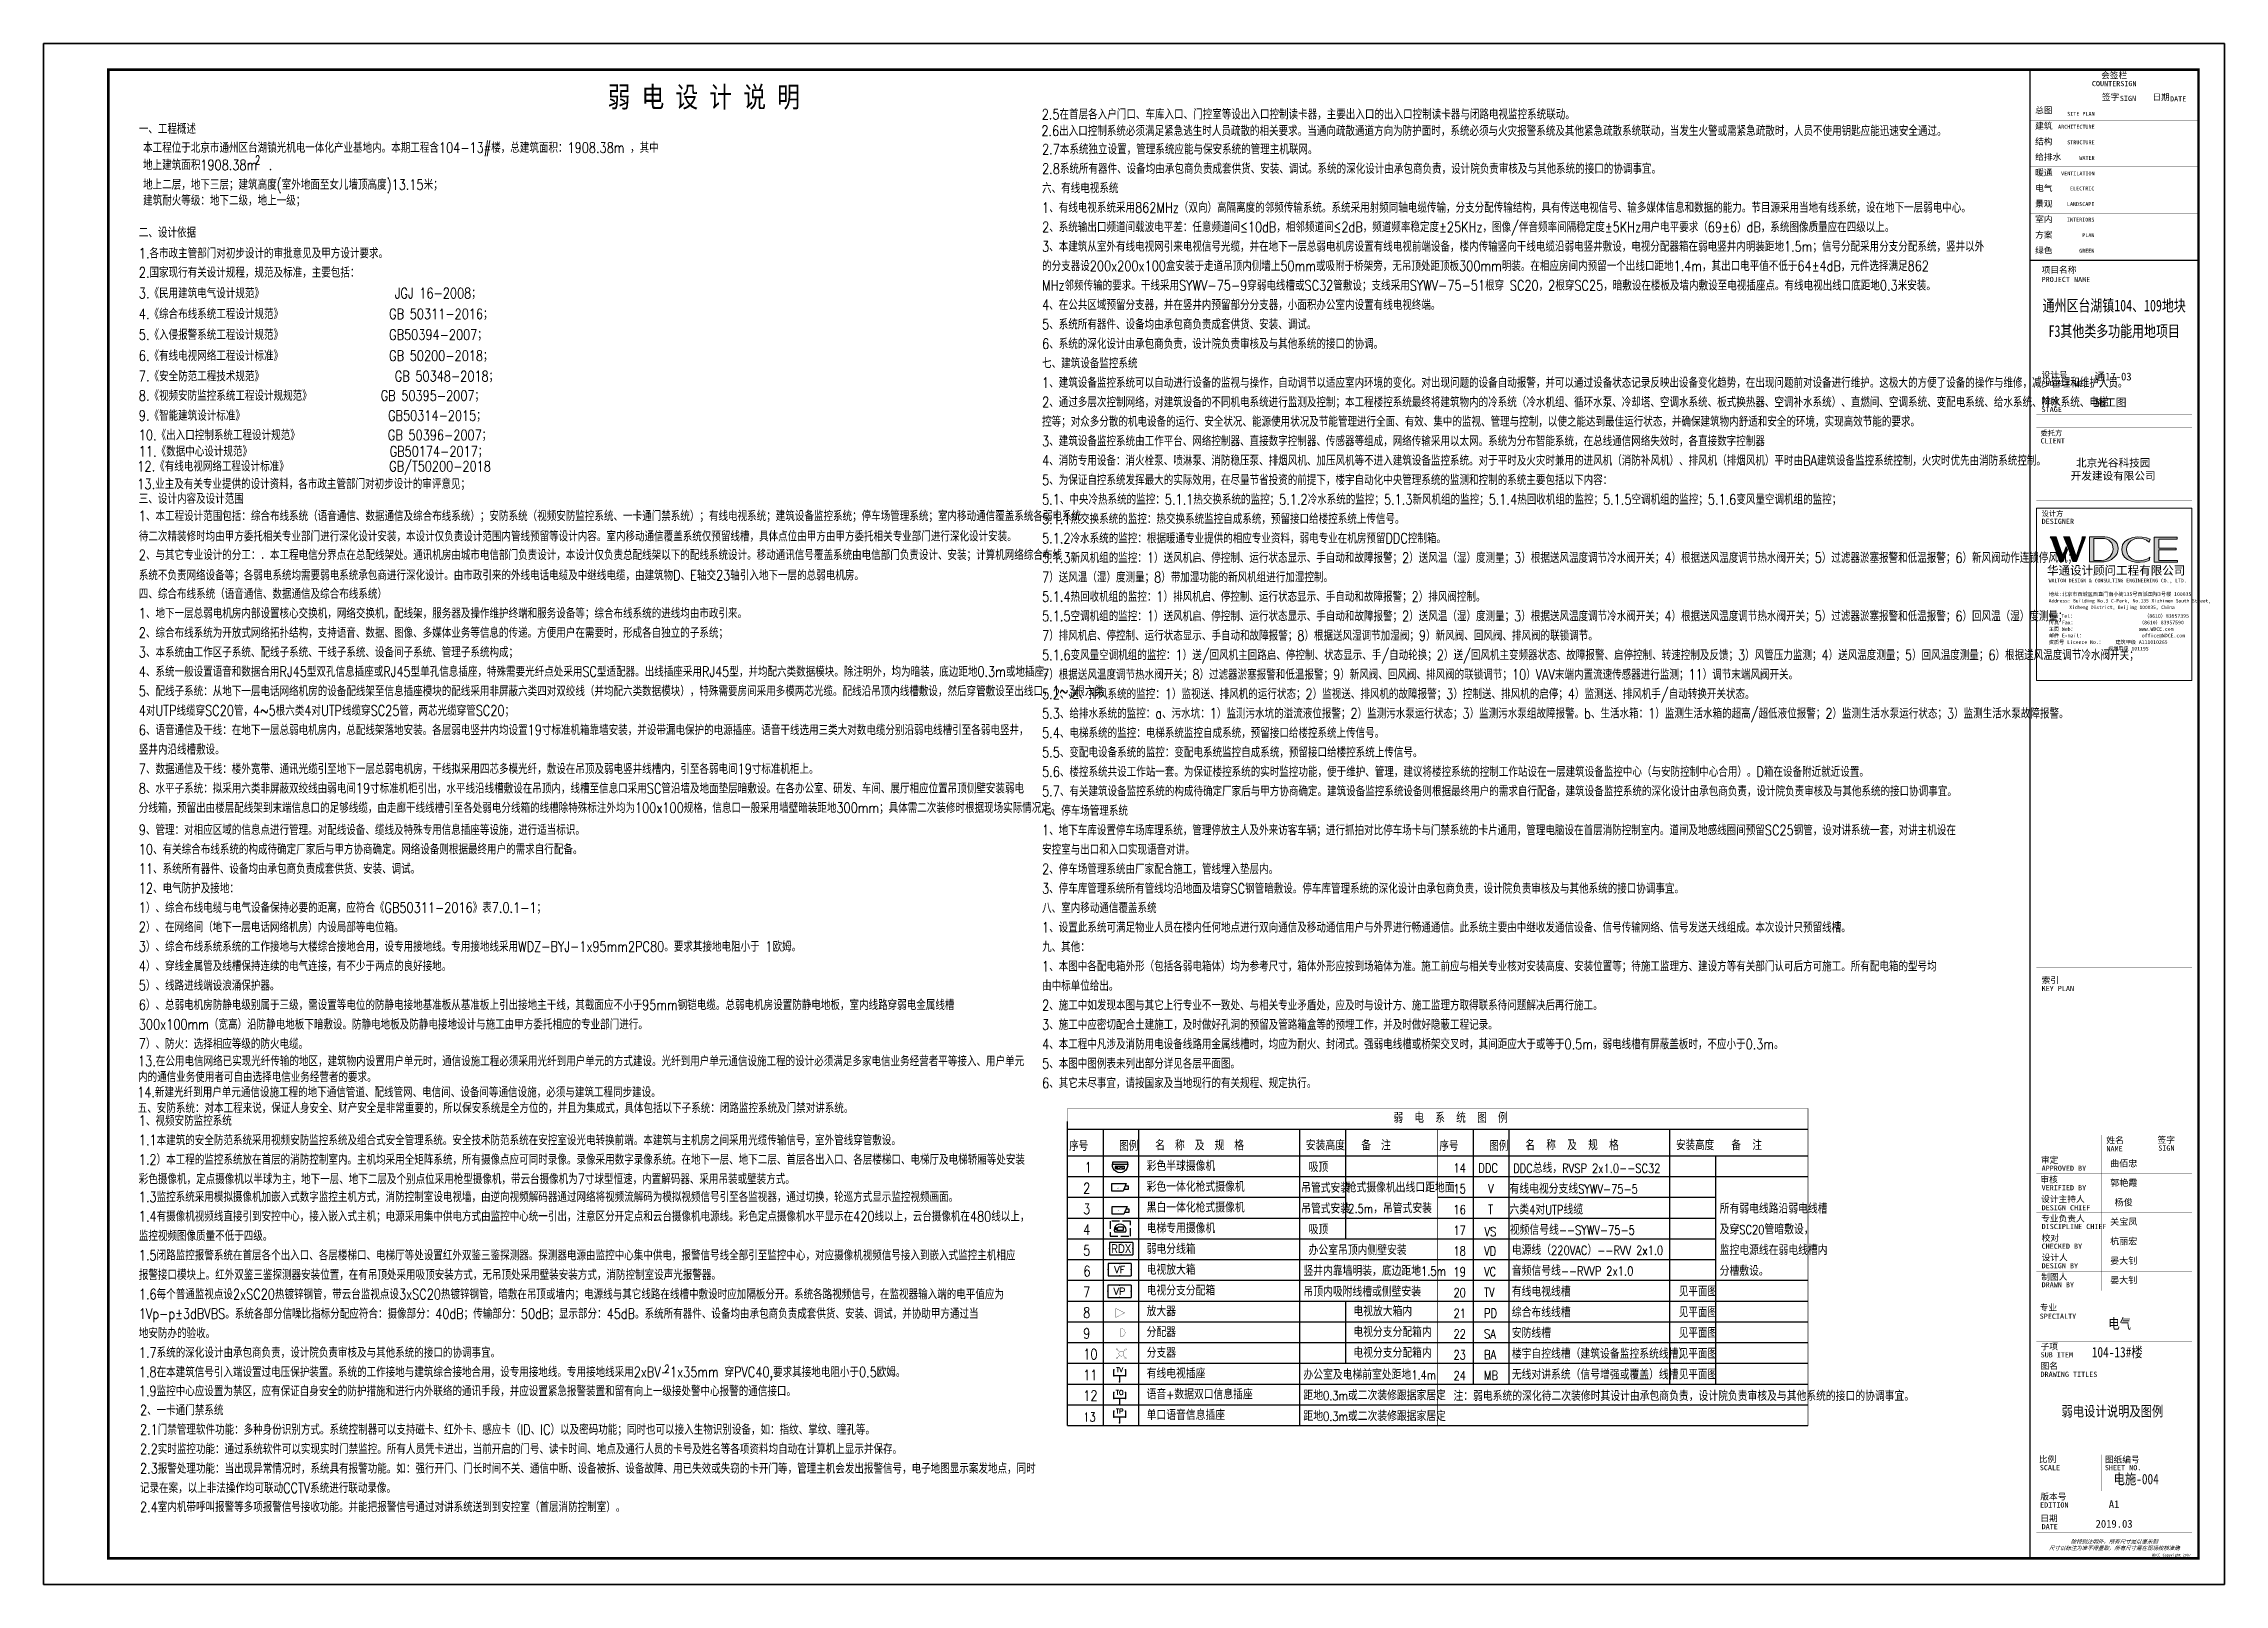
# Model space of a CAD drawing. Extents: x -54686 to 596156, y -555137 to 71395.
# Drawn here: x 359897 to 443997, y -45918 to 13482 of the extents above; entities that cross this region are included whole.
import ezdxf
from ezdxf.enums import TextEntityAlignment as Align

# ---------------------------------------------------------------- set-up
doc = ezdxf.new("R2010")
doc.units = 0
doc.header["$LTSCALE"] = 1000
doc.linetypes.add('DASH', pattern=[0.35, 0.25, -0.1])
doc.layers.get('0').update_dxf_attribs({"linetype": 'CONTINUOUS'})
doc.layers.get('Defpoints').update_dxf_attribs({"linetype": 'CONTINUOUS'})
for name, color, linetype in [('A', 3, 'CONTINUOUS'), ('DIM-系统', 3, 'CONTINUOUS'), ('DX-标注', 252, 'CONTINUOUS'), ('EQUIP-电视', 3, 'CONTINUOUS'), ('EQUIP-通讯', 3, 'CONTINUOUS'), ('jkgb', 252, 'CONTINUOUS'), ('lpsz', 7, 'CONTINUOUS'), ('SHEET_TEXT', 7, 'CONTINUOUS'), ('socket', 7, 'CONTINUOUS'), ('TEL_TEXT', 3, 'CONTINUOUS'), ('TEL_TITLE', 6, 'CONTINUOUS'), ('电气文字', 7, 'CONTINUOUS'), ('监控', 252, 'CONTINUOUS')]:
    doc.layers.add(name, color=color, linetype=linetype)
doc.styles.add('_HZTXT', font='ROS', dxfattribs={"width": 0.8, "bigfont": 'JD'})
doc.styles.add('_TCH_LABEL', font='COMPLEX', dxfattribs={"bigfont": 'GBCBIG'})
doc.styles.add('_TEL_DIM', font='SIMPLEX', dxfattribs={"width": 0.8, "height": 3.5, "bigfont": 'HZTXT'})
doc.styles.add('AAA', font='simhei.ttf', dxfattribs={"width": 0.8})
doc.styles.get("Standard").update_dxf_attribs({"font": 'GBENOR', "bigfont": 'GBCBIG'})
doc.styles.add('华文细黑', font='STXIHEI.TTF', dxfattribs={"height": 10})
doc.styles.add('图签信息$0$hwxh', font='STXIHEI.TTF')
doc.styles.add('图签信息$0$华文细黑', font='STXIHEI.TTF', dxfattribs={"height": 10})
doc.styles.add('宋体', font='', dxfattribs={"width": 0.7})
doc.styles.get('宋体').set_extended_font_data('SimSun')

msp = doc.modelspace()

# ---------------------------------------------------------------- texts
at = {"layer": 'DIM-系统', "color": 7, "style": '宋体', "width": 0.8}
msp.add_text('弱 电 设 计 说 明', height=800, dxfattribs=at).set_placement((381648, 11028))
at = {"layer": 'DIM-系统', "style": '_TEL_DIM', "width": 0.8}
for s, p in [('本工程位于北京市通州区台湖镇光机电一体化产业基地内。本期工程含104-13#楼，总建筑面积：1908.38m ，其中', (363733, 9272)), ('地上建筑面积1908.38m  .', (363733, 8606)), ('地上二层，地下三层；建筑高度(室外地面至女儿墙顶高度)13.15米； ', (363733, 7850)), ('建筑耐火等级：地下二级，地上一级； ', (363733, 7239))]:
    msp.add_text(s, height=400, dxfattribs=at).set_placement(p)
at = {"layer": 'SHEET_TEXT', "style": '华文细黑'}
for tag, p in [('郭艳霞', (440115, -30313)), ('曲佰忠', (440115, -29563)), ('杨俊', (440115, -31063)), ('关宝凤', (440115, -31813)), ('杭丽宏', (440115, -32563)), ('晏大钊', (440115, -33313)), ('晏大钊', (440115, -34063))]:
    msp.add_attdef(tag, text='', height=250, dxfattribs=at).set_placement(p, align=Align.TOP_CENTER)
at = {"layer": 'socket', "style": '_TEL_DIM', "width": 0.8}
for s, height, p in [('2.5在首层各入户门口、车库入口、门控室等设出入口控制读卡器，主要出入口的出入口控制读卡器与闭路电视监控系统联动。', 400, (398389, 10558, -68)), ('一、工程概述', 400, (363568, 10001, -68)), ('2.6出入口控制系统必须满足紧急逃生时人员疏散的相关要求。当通向疏散通道方向为防护面时，系统必须与火灾报警系统及其他紧急疏散系统联动，当发生火警或需紧急疏散时，人员不使用钥匙应能迅速安全通过。', 400, (398374, 9921, -68)), ('2.7本系统独立设置，管理系统应能与保安系统的管理主机联网。', 400, (398402, 9212, -68)), ('2.8系统所有器件、设备均由承包商负责成套供货、安装、调试。系统的深化设计由承包商负责，设计院负责审核及与其他系统的接口的协调事宜。', 400, (398402, 8462, -68)), ('六、有线电视系统', 400, (398402, 7712, -68)), ('1、有线电视系统采用862MHz（双向）高隔离度的邻频传输系统。系统采用射频同轴电缆传输，分支分配传输结构，具有传送电视信号、输多媒体信息和数据的能力。节目源采用当地有线系统，设在地下一层弱电中心。', 400, (398402, 6962, -68)), ('二、设计依据', 400, (363568, 6001, -68)), ('2、系统输出口频道间载波电平差：任意频道间≤10dB，相邻频道间≤2dB，频道频率稳定度±25KHz，图像/伴音频率间隔稳定度±5KHz用户电平要求（69%%P6）dB，系统图像质量应在四级以上。', 400, (398402, 6212, -68)), ('3、本建筑从室外有线电视网引来电视信号光缆，并在地下一层总弱电机房设置有线电视前端设备，楼内传输竖向干线电缆沿弱电竖井敷设，电视分配器箱在弱电竖井内明装距地1.5m；信号分配采用分支分配系统，竖井以外', 400, (398402, 5462, -68)), ('1.各市政主管部门对初步设计的审批意见及甲方设计要求。', 400, (363568, 5201, -68)), ('的分支器设200x200x100盒安装于走道吊顶内侧墙上50mm或吸附于桥架旁，无吊顶处距顶板300mm明装。在相应房间内预留一个出线口距地1.4m，其出口电平值不低于64±4dB，元件选择满足862', 400, (398402, 4712, -68)), ('2.国家现行有关设计规程，规范及标准，主要包括：', 400, (363568, 4461, -68)), ('MHz邻频传输的要求。干线采用SYWV-75-9穿弱电线槽或SC32管敷设；支线采用SYWV-75-51根穿 SC20，2根穿SC25，暗敷设在楼板及墙内敷设至电视插座点。有线电视出线口底距地0.3米安装。', 400, (398402, 3962, -68)), ('3.《民用建筑电气设计规范》                     JGJ 16-2008；', 400, (363568, 3662, -68)), ('4、在公共区域预留分支器，并在竖井内预留部分分支器，小面积办公室内设置有线电视终端。', 400, (398402, 3212, -68)), ('4.《综合布线系统工程设计规范》                 GB 50311-2016；', 400, (363568, 2862, -68)), ('5、系统所有器件、设备均由承包商负责成套供货、安装、调试。', 400, (398402, 2462, -68)), ('5.《入侵报警系统工程设计规范》                 GB50394-2007；', 400, (363568, 2062, -68)), ('6.《有线电视网络工程设计标准》                 GB 50200-2018；', 400, (363568, 1252, -68)), ('6、系统的深化设计由承包商负责，设计院负责审核及与其他系统的接口的协调。', 400, (398402, 1712, -68)), ('7.《安全防范工程技术规范》                     GB 50348-2018；', 400, (363568, 462, -68)), ('七、建筑设备监控系统', 400, (398402, 962, -68)), ('8.《视频安防监控系统工程设计规规范》           GB 50395-2007；', 400, (363568, -288, -68)), ('1、建筑设备监控系统可以自动进行设备的监视与操作，自动调节以适应室内环境的变化。对出现问题的设备自动报警，并可以通过设备状态记录反映出设备变化趋势，在出现问题前对设备进行维护。这极大的方便了设备的操作与维修，减少管理和维护人员。', 400, (398402, 212, -68)), ('9.《智能建筑设计标准》                       GB50314-2015；', 400, (363568, -1057, -68)), ('2、通过多层次控制网络，对建筑设备的不同机电系统进行监测及控制；本工程楼控系统最终将建筑物内的冷系统（冷水机组、循环水泵、冷却塔、空调水系统、板式换热器、空调补水系统）、直燃间、空调系统、变配电系统、给水系统、排水系统、电梯', 400, (398402, -538, -68)), ('10.《出入口控制系统工程设计规范》              GB 50396-2007；', 400, (363568, -1807, -68)), ('控等；对众多分散的机电设备的运行、安全状况、能源使用状况及节能管理进行全面、有效、集中的监视、管理与控制，以使之能达到最佳运行状态，并确保建筑物内舒适和安全的环境，实现高效节能的要求。', 400, (398402, -1288, -68)), ('3、建筑设备监控系统由工作平台、网络控制器、直接数字控制器、传感器等组成，网络传输采用以太网。系统为分布智能系统，在总线通信网络失效时，各直接数字控制器', 400, (398402, -2038, -68)), ('11.《数据中心设计规范》                      GB50174-2017；', 400, (363568, -2437, -68)), ('4、消防专用设备：消火栓泵、喷淋泵、消防稳压泵、排烟风机、加压风机等不进入建筑设备监控系统。对于平时及火灾时兼用的进风机（消防补风机）、排风机（排烟风机）平时由BA建筑设备监控系统控制，火灾时优先由消防系统控制。', 400, (398402, -2788, -68)), ('12.《有线电视网络工程设计标准》                GB/T50200-2018 ', 400, (363512, -3013, -68)), ('13.业主及有关专业提供的设计资料，各市政主管部门对初步设计的审评意见；', 400, (363512, -3693, -68)), ('5、为保证自控系统发挥最大的实际效用，在尽量节省投资的前提下，楼宇自动化中央管理系统的监测和控制的系统主要包括以下内容：', 400, (398402, -3538, -68)), ('三、设计内容及设计范围', 400, (363568, -4261, -68)), ('5.1、中央冷热系统的监控：5.1.1热交换系统的监控；5.1.2冷水系统的监控；5.1.3新风机组的监控；5.1.4热回收机组的监控；5.1.5空调机组的监控；5.1.6变风量空调机组的监控；', 400, (398402, -4288, -68)), ('1、本工程设计范围包括：综合布线系统（语音通信、数据通信及综合布线系统）；安防系统（视频安防监控系统、一卡通门禁系统）；有线电视系统；建筑设备监控系统；停车场管理系统；室内移动通信覆盖系统各弱电系统', 400, (363568, -4928, -68)), ('5.1.1热交换系统的监控：热交换系统监控自成系统，预留接口给楼控系统上传信号。 ', 400, (398402, -5038, -68)), ('待二次精装修时均由甲方委托相关专业部门进行深化设计安装，本设计仅负责设计范围内管线预留等设计内容。室内移动通信覆盖系统仅预留线槽，具体点位由甲方由甲方委托相关专业部门进行深化设计安装。', 400, (363568, -5711, -68)), ('5.1.2冷水系统的监控：根据暖通专业提供的相应专业资料，弱电专业在机房预留DDC控制箱。 ', 400, (398402, -5788, -68)), ('2、与其它专业设计的分工：．本工程电信分界点在总配线架处。通讯机房由城市电信部门负责设计，本设计仅负责总配线架以下的配线系统设计。移动通讯信号覆盖系统由电信部门负责设计、安装；计算机网络综合布线', 400, (363568, -6428, -68)), ('5.1.3新风机组的监控：1）送风机启、停控制、运行状态显示、手自动和故障报警；2）送风温（湿）度测量；3）根据送风温度调节冷水阀开关；4）根据送风温度调节热水阀开关；5）过滤器淤塞报警和低温报警；6）新风阀动作连锁停风机；', 400, (398402, -6538, -68)), ('系统不负责网络设备等；各弱电系统均需要弱电系统承包商进行深化设计。由市政引来的外线电话电缆及中继线电缆，由建筑物D、E轴交23轴引入地下一层的总弱电机房。', 400, (363568, -7211, -68)), ('四、综合布线系统（语音通信、数据通信及综合布线系统）', 400, (363568, -7928, -68)), ('7）送风温（湿）度测量；8）带加湿功能的新风机组进行加湿控制。 ', 400, (398402, -7288, -68)), ('1、地下一层总弱电机房内部设置核心交换机，网络交换机，配线架，服务器及操作维护终端和服务设备等；综合布线系统的进线均由市政引来。', 400, (363568, -8678, -68)), ('5.1.4热回收机组的监控：1）排风机启、停控制、运行状态显示、手自动和故障报警；2）排风阀控制。 ', 400, (398402, -8038, -68)), ('5.1.5空调机组的监控：1）送风机启、停控制、运行状态显示、手自动和故障报警；2）送风温（湿）度测量；3）根据送风温度调节冷水阀开关；4）根据送风温度调节热水阀开关；5）过滤器淤塞报警和低温报警；6）回风温（湿）度测量； ', 400, (398402, -8788, -68)), ('2、综合布线系统为开放式网络拓扑结构，支持语音、数据、图像、多媒体业务等信息的传递。方便用户在需要时，形成各自独立的子系统；', 400, (363568, -9428, -68)), ('7）排风机启、停控制、运行状态显示、手自动和故障报警；8）根据送风湿调节加湿阀；9）新风阀、回风阀、排风阀的联锁调节。 ', 400, (398402, -9538, -68)), ('3、本系统由工作区子系统、配线子系统、干线子系统、设备间子系统、管理子系统构成；', 400, (363568, -10178, -68)), ('5.1.6变风量空调机组的监控：1）送/回风机主回路启、停控制、状态显示、手/自动轮换；2）送/回风机主变频器状态、故障报警、启停控制、转速控制及反馈；3）风管压力监测；4）送风温度测量；5）回风温度测量；6）根据送风温度调节冷水阀开关；', 400, (398402, -10288, -68)), ('4、系统一般设置语音和数据合用RJ45型双孔信息插座或RJ45型单孔信息插座，特殊需要光纤点处采用SC型适配器。出线插座采用RJ45型，并均配六类数据模块。除注明外，均为暗装，底边距地0.3m或地插座。', 400, (363568, -10928, -68)), ('7）根据送风温度调节热水阀开关；8）过滤器淤塞报警和低温报警；9）新风阀、回风阀、排风阀的联锁调节；10）VAV末端内置流速传感器进行监测；11）调节末端风阀开关。 ', 400, (398402, -11038, -68)), ('5、配线子系统：从地下一层电话网络机房的设备配线架至信息插座模块的配线采用非屏蔽六类四对双绞线（并均配六类数据模块），特殊需要房间采用多模两芯光缆。配线沿吊顶内线槽敷设，然后穿管敷设至出线口，1~3根六类', 400, (363568, -11678, -68)), ('5.2、送、排风系统的监控：1）监视送、排风机的运行状态；2）监视送、排风机的故障报警；3）控制送、排风机的启停；4）监测送、排风机手/自动转换开关状态。 ', 400, (398402, -11788, -68)), ('4对UTP线缆穿SC20管，4~5根六类4对UTP线缆穿SC25管，两芯光缆穿管SC20；', 400, (363568, -12428, -68)), ('5.3、给排水系统的监控：a、污水坑：1）监测污水坑的溢流液位报警；2）监测污水泵运行状态；3）监测污水泵组故障报警。b、生活水箱：1）监测生活水箱的超高/超低液位报警；2）监测生活水泵运行状态；3）监测生活水泵故障报警。 ', 400, (398402, -12538, -68)), ('6、语音通信及干线：在地下一层总弱电机房内，总配线架落地安装。各层弱电竖井内均设置19寸标准机箱靠墙安装，并设带漏电保护的电源插座。语音干线选用三类大对数电缆分别沿弱电线槽引至各弱电竖井，', 400, (363568, -13178, -68)), ('5.4、电梯系统的监控：电梯系统监控自成系统，预留接口给楼控系统上传信号。 ', 400, (398402, -13288, -68)), ('竖井内沿线槽敷设。', 400, (363568, -13928, -68)), ('7、数据通信及干线：楼外宽带、通讯光缆引至地下一层总弱电机房，干线拟采用四芯多模光纤，敷设在吊顶及弱电竖井线槽内，引至各弱电间19寸标准机柜上。', 400, (363568, -14678, -68)), ('5.5、变配电设备系统的监控：变配电系统监控自成系统，预留接口给楼控系统上传信号。 ', 400, (398402, -14038, -68)), ('8、水平子系统：拟采用六类非屏蔽双绞线由弱电间19寸标准机柜引出，水平线沿线槽敷设在吊顶内，线槽至信息口采用SC管沿墙及地面垫层暗敷设。在各办公室、研发、车间、展厅相应位置吊顶侧壁安装弱电', 400, (363568, -15428, -68)), ('5.6、楼控系统共设工作站一套。为保证楼控系统的实时监控功能，便于维护、管理，建议将楼控系统的控制工作站设在一层建筑设备监控中心（与安防控制中心合用）。D箱在设备附近就近设置。', 400, (398402, -14788, -68)), ('5.7、有关建筑设备监控系统的构成待确定厂家后与甲方协商确定。建筑设备监控系统设备则根据最终用户的需求自行配备，建筑设备监控系统的深化设计由承包商负责，设计院负责审核及与其他系统的接口协调事宜。', 400, (398402, -15538, -68)), ('分线箱，预留出由楼层配线架到末端信息口的足够线缆，由走廊干线线槽引至各处弱电分线箱的线槽除特殊标注外均为100x100规格，信息口一般采用墙壁暗装距地300mm；具体需二次装修时根据现场实际情况定。', 400, (363568, -16178, -68)), ('七、停车场管理系统', 400, (398402, -16288, -68)), ('9、管理：对相应区域的信息点进行管理。对配线设备、缆线及特殊专用信息插座等设施，进行适当标识。', 400, (363568, -17027, -68)), ('1、地下车库设置停车场库理系统，管理停放主人及外来访客车辆；进行抓拍对比停车场卡与门禁系统的卡片通用，管理电脑设在首层消防控制室内。道闸及地感线圈间预留SC25钢管，设对讲系统一套，对讲主机设在', 400, (398402, -17038, -68)), ('10、有关综合布线系统的构成待确定厂家后与甲方协商确定。网络设备则根据最终用户的需求自行配备。', 400, (363568, -17777, -68)), ('安控室与出口和入口实现语音对讲。', 400, (398402, -17788, -68)), ('11、系统所有器件、设备均由承包商负责成套供货、安装、调试。', 400, (363568, -18527, -68)), ('2、停车场管理系统由厂家配合施工，管线埋入垫层内。', 400, (398402, -18538, -68)), ('12、电气防护及接地：', 400, (363568, -19277, -68)), ('3、停车库管理系统所有管线均沿地面及墙穿SC钢管暗敷设。停车库管理系统的深化设计由承包商负责，设计院负责审核及与其他系统的接口协调事宜。', 400, (398402, -19288, -68)), ('1）、综合布线电缆与电气设备保持必要的距离，应符合《GB50311-2016》表7.0.1-1；', 400, (363568, -20027, -68)), ('八、室内移动通信覆盖系统', 400, (398402, -20038, -68)), ('2）、在网络间（地下一层电话网络机房）内设局部等电位箱。', 400, (363568, -20777, -68)), ('1、设置此系统可满足物业人员在楼内任何地点进行双向通信及移动通信用户与外界进行畅通通信。此系统主要由中继收发通信设备、信号传输网络、信号发送天线组成。本次设计只预留线槽。', 400, (398402, -20788, -68)), ('3）、综合布线系统系统的工作接地与大楼综合接地合用，设专用接地线。专用接地线采用WDZ-BYJ-1x95mm2PC80。要求其接地电阻小于 1欧姆。', 400, (363568, -21527, -68)), ('4）、穿线金属管及线槽保持连续的电气连接，有不少于两点的良好接地。', 400, (363568, -22277, -68)), ('九、其他：', 400, (398402, -21538, -68)), ('1、本图中各配电箱外形（包括各弱电箱体）均为参考尺寸，箱体外形应按到场箱体为准。施工前应与相关专业核对安装高度、安装位置等；待施工监理方、建设方等有关部门认可后方可施工。所有配电箱的型号均', 400, (398402, -22288, -68)), ('5）、线路进线端设浪涌保护器。', 400, (363568, -23027, -68)), ('由中标单位给出。', 400, (398402, -23038, -68)), ('6）、总弱电机房防静电级别属于三级，需设置等电位的防静电接地基准板从基准板上引出接地主干线，其截面应不小于95mm钢铠电缆。总弱电机房设置防静电地板，室内线路穿弱电金属线槽', 400, (363568, -23777, -68)), ('2、施工中如发现本图与其它上行专业不一致处、与相关专业矛盾处，应及时与设计方、施工监理方取得联系待问题解决后再行施工。', 400, (398402, -23788, -68)), ('300x100mm（宽高）沿防静电地板下暗敷设。防静电地板及防静电接地设计与施工由甲方委托相应的专业部门进行。', 400, (363568, -24527, -68)), ('3、施工中应密切配合土建施工，及时做好孔洞的预留及管路箱盒等的预埋工作，并及时做好隐蔽工程记录。', 400, (398402, -24538, -68)), ('7）、防火：选择相应等级的防火电缆。', 400, (363568, -25277, -68)), ('4、本工程中凡涉及消防用电设备线路用金属线槽时，均应为耐火、封闭式。强弱电线槽或桥架交叉时，其间距应大于或等于0.5m，弱电线槽有屏蔽盖板时，不应小于0.3m。', 400, (398402, -25288, -68)), ('13.在公用电信网络已实现光纤传输的地区，建筑物内设置用户单元时，通信设施工程必须采用光纤到用户单元的方式建设。光纤到用户单元通信设施工程的设计必须满足多家电信业务经营者平等接入、用户单元', 400, (363538, -25944)), ('5、本图中图例表未列出部分详见各层平面图。', 400, (398402, -26038, -68)), ('内的通信业务使用者可自由选择电信业务经营者的要求。', 400, (363538, -26555)), ('14.新建光纤到用户单元通信设施工程的地下通信管道、配线管网、电信间、设备间等通信设施，必须与建筑工程同步建设。', 400, (363506, -27142)), ('6、其它未尽事宜，请按国家及当地现行的有关规程、规定执行。', 400, (398402, -26788, -68)), ('五、安防系统：对本工程来说，保证人身安全、财产安全是非常重要的，所以保安系统是全方位的，并且为集成式，具体包括以下子系统：闭路监控系统及门禁对讲系统。', 400, (363526, -27751, -68)), ('弱  电  系  统  图  例', 400, (411954, -28126)), ('1、视频安防监控系统', 400, (363568, -28240, -68)), ('1.1本建筑的安全防范系统采用视频安防监控系统及组合式安全管理系统。安全技术防范系统在安控室设光电转换前端。本建筑与主机房之间采用光缆传输信号，室外管线穿管敷设。', 400, (363568, -28990, -68)), ('1.2）本工程的监控系统放在首层的消防控制室内。主机均采用全矩阵系统，所有摄像点应可同时录像。录像采用数字录像系统。在地下一层、地下二层、首层各出入口、各层楼梯口、电梯厅及电梯轿厢等处安装', 400, (363568, -29740, -68)), ('序号     图例', 400, (399446, -29207)), ('名  称  及  规  格', 350, (402764, -29180)), ('安装高度', 350, (408571, -29180)), ('备  注', 350, (410711, -29180)), ('序号     图例', 400, (413723, -29207)), ('名  称  及  规  格', 400, (417041, -29180)), ('安装高度', 400, (422848, -29180)), ('备  注', 400, (424988, -29180)), ('彩色摄像机，定点摄像机以半球为主，地下一层、地下二层及个别点位采用枪型摄像机，带云台摄像机为7寸球型恒速，内置解码器、采用吊装或壁装方式。', 400, (363568, -30490, -68)), ('1', 400, (400040, -30043)), ('彩色半球摄像机', 350, (402434, -29976)), ('吸顶', 350, (408681, -30018)), ('14', 350, (414266, -30043)), ('DDC', 350, (415226, -30041)), ('DDC总线，RVSP 2x1.0--SC32', 350, (416568, -30052)), ('1.3监控系统采用模拟摄像机加嵌入式数字监控主机方式，消防控制室设电视墙，由逆向视频解码器通过网络将视频流解码为模拟视频信号引至各监视器，通过切换，轮巡方式显示监控视频画面。', 400, (363568, -31179, -68)), ('2', 400, (399989, -30843)), ('彩色一体化枪式摄像机', 350, (402434, -30776)), ('吊管式安装', 350, (408392, -30818)), ('枪式摄像机出线口距地面', 350, (410151, -30804)), ('15', 350, (414266, -30843)), ('V', 350, (415603, -30841)), ('有线电视分支线SYWV-75-5', 350, (416428, -30852)), ('1.4有摄像机视频线直接引到安控中心，接入嵌入式主机；电源采用集中供电方式由监控中心统一引出，注意区分开定点和云台摄像机电源线。彩色定点摄像机水平显示在420线以上，云台摄像机在480线以上，', 400, (363568, -31929, -68)), ('3', 400, (399989, -31643)), ('黑白一体化枪式摄像机', 350, (402434, -31576)), ('吊管式安装', 350, (408392, -31618)), ('2.5m，吊管式安装', 350, (410209, -31604)), ('16', 350, (414266, -31643)), ('T', 350, (415603, -31641)), ('六类4对UTP线缆', 350, (416428, -31652)), ('所有弱电线路沿弱电线槽', 350, (424533, -31618)), ('监控视频图像质量不低于四级。', 400, (363568, -32679, -68)), ('4', 400, (399984, -32443)), ('弱电分线箱', 350, (402434, -33176)), ('电梯专用摄像机', 350, (402434, -32376)), ('吸顶', 350, (408681, -32418)), ('17', 350, (414266, -32443)), ('VS', 350, (415462, -32494, -10530)), ('视频信号线--SYWV-75-5 ', 350, (416442, -32437)), ('及穿SC20管暗敷设，', 350, (424533, -32418)), ('1.5闭路监控报警系统在首层各个出入口、各层楼梯口、电梯厅等处设置红外双鉴三鉴探测器。探测器电源由监控中心集中供电，报警信号线全部引至监控中心，对应摄像机视频信号接入到嵌入式监控主机相应', 400, (363568, -33429, -68)), ('5', 400, (399989, -33243)), ('电视放大箱', 350, (402434, -33976)), ('竖井内靠墙明装，底边距地1.5m', 350, (408481, -34018)), ('办公室吊顶内侧壁安装', 350, (408681, -33218)), ('18', 350, (414266, -33243)), ('VD', 350, (415448, -33245)), ('音频信号线--RVVP 2x1.0', 350, (416518, -34016)), ('电源线（220VAC）--RVV 2x1.0 ', 350, (416518, -33216)), ('监控电源线在弱电线槽内', 350, (424533, -33218)), ('分槽敷设。', 350, (424533, -34018)), ('报警接口模块上。红外双鉴三鉴探测器安装位置，在有吊顶处采用吸顶安装方式，无吊顶处采用壁装安装方式，消防控制室设声光报警器。', 400, (363569, -34180, -68)), ('7', 400, (399989, -34843)), ('6', 400, (399995, -34043)), ('电视分支分配箱', 350, (402434, -34776)), ('吊顶内吸附线槽或侧壁安装', 350, (408481, -34818)), ('19', 350, (414266, -34043)), ('VC', 350, (415446, -34036)), ('有线电视线槽', 350, (416518, -34816)), ('见平面图', 400, (422958, -34818)), ('1.6每个普通监视点设2xSC20热镀锌钢管，带云台监视点设3xSC20热镀锌钢管，暗敷在吊顶或墙内；电源线与其它线路在线槽中敷设时应加隔板分开。系统各路视频信号，在监视器输入端的电平值应为', 400, (363569, -34930, -68)), ('1Vp-p%%P3dBVBS。系统各部分信噪比指标分配应符合：摄像部分：40dB；传输部分：50dB；显示部分：45dB。系统所有器件、设备均由承包商负责成套供货、安装、调试，并协助甲方通过当', 400, (363569, -35680, -68)), ('8', 400, (399989, -35643)), ('放大器', 350, (402434, -35576)), ('电视放大箱内', 350, (410406, -35576)), ('20', 350, (414266, -34843)), ('21', 350, (414266, -35643)), ('TV', 350, (415446, -34836)), ('PD', 350, (415446, -35636)), ('综合布线线槽', 350, (416518, -35616)), ('见平面图', 400, (422958, -35618)), ('地安防办的验收。', 400, (363569, -36430, -68)), ('9', 400, (399989, -36443)), ('分配器', 350, (402434, -36376)), ('电视分支分配箱内', 350, (410406, -36376)), ('22', 350, (414266, -36443)), ('SA', 350, (415446, -36436)), ('安防线槽', 350, (416518, -36416)), ('见平面图', 400, (422958, -36418)), ('1.7系统的深化设计由承包商负责，设计院负责审核及与其他系统的接口的协调事宜。', 400, (363569, -37180, -68)), ('10', 400, (399989, -37243)), ('分支器', 350, (402434, -37176)), ('电视分支分配箱内', 350, (410406, -37176)), ('23', 350, (414266, -37243)), ('BA', 350, (415446, -37236)), ('楼宇自控线槽（建筑设备监控系统线槽）', 350, (416518, -37216)), ('见平面图', 400, (422958, -37218)), ('1.8在本建筑信号引入端设置过电压保护装置。系统的工作接地与建筑综合接地合用，设专用接地线。专用接地线采用2xBV-1x35mm 穿PVC40,要求其接地电阻小于0.5欧姆。', 400, (363569, -37930, -68)), ('2', 300, (383830, -37759, -68)), ('11', 400, (399989, -38043)), ('有线电视插座', 350, (402434, -37976)), ('办公室及电梯前室处距地1.4m', 350, (408481, -38018)), ('24', 350, (414266, -38043)), ('MB', 350, (415446, -38036)), ('无线对讲系统（信号增强或覆盖）线槽', 350, (416518, -38016)), ('见平面图', 400, (422958, -38018)), ('12', 400, (399989, -38843)), ('语音+数据双口信息插座', 350, (402434, -38776)), ('距地0.3m或二次装修跟据家居定', 350, (408481, -38818)), ('注：弱电系统的深化待二次装修时其设计由承包商负责，设计院负责审核及与其他系统的接口的协调事宜。', 350, (414266, -38843)), ('2、一卡通门禁系统', 400, (363613, -39398, -68)), ('13', 350, (399989, -39643)), ('单口语音信息插座', 350, (402434, -39576)), ('距地0.3m或二次装修跟据家居定', 350, (408481, -39618)), ('2.1门禁管理软件功能：多种身份识别方式。系统控制器可以支持磁卡、红外卡、感应卡（ID、IC）以及密码功能；同时也可以接入生物识别设备，如：指纹、掌纹、瞳孔等。', 400, (363613, -40148, -68)), ('2.2实时监控功能：通过系统软件可以实现实时门禁监控。所有人员凭卡进出，当前开启的门号、读卡时间、地点及通行人员的卡号及姓名等各项资料均自动在计算机上显示并保存。', 400, (363613, -40898, -68)), ('2.3报警处理功能：当出现异常情况时，系统具有报警功能。如：强行开门、门长时间不关、通信中断、设备被拆、设备故障、用已失效或失窃的卡开门等，管理主机会发出报警信号，电子地图显示案发地点，同时', 400, (363613, -41648, -68)), ('记录在案，以上非法操作均可联动CCTV系统进行联动录像。', 400, (363613, -42398, -68)), ('2.4室内机带呼叫报警等多项报警信号接收功能。并能把报警信号通过对讲系统送到到安控室（首层消防控制室）。', 400, (363613, -43133, -68))]:
    msp.add_text(s, height=height, dxfattribs=at).set_placement(p)
at = {"layer": 'socket', "color": 7, "style": '_TEL_DIM', "width": 0.8}
msp.add_text('1.9监控中心应设置为禁区，应有保证自身安全的防护措施和进行内外联络的通讯手段，并应设置紧急报警装置和留有向上一级接处警中心报警的通信接口。 ', height=400, dxfattribs=at).set_placement((363569, -38664, -68))
at = {"layer": 'TEL_TEXT', "style": '_TEL_DIM', "width": 0.64}
msp.add_text('2', height=350, dxfattribs=at).set_placement((368055, 8822))
at = {"layer": '电气文字', "style": 'AAA', "width": 0.8}
for s, p in [('电气', (439522, -36066)), ('104-13#楼', (438884, -37166)), ('弱电设计说明及图例', (437713, -39443)), ('电施-004', (439724, -42059))]:
    msp.add_text(s, height=400, dxfattribs=at).set_placement(p)

# ---------------------------------------------------------------- blocks, each defined once
blk = doc.blocks.new('$equip$00001675')
for p, q in [((0.65, 0.7), (-0.65, 0.7)), ((-0.65, 0.7), (-0.65, 0)), ((-0.65, 0), (0.65, 0)), ((0.65, 0.7), (0.65, 0))]:
    blk.add_line(p, q)
for p in [(-0.65, 0.35), (0, 0.7), (0, 0), (0.65, 0.35)]:
    blk.add_point(p)
at = {"style": '_TCH_LABEL', "flags": 8}
blk.add_attdef('$TEXT$', text='', height=0.4, dxfattribs=at).set_placement((0, 0.35), align=Align.MIDDLE_CENTER)
at = {"style": '_TCH_LABEL', "flags": 9}
blk.add_attdef('A', (0, 0), '', height=0.00002, dxfattribs=at)
blk = doc.blocks.new('$equip$00001676')
for p, q in [((0.65, 0.7), (-0.65, 0.7)), ((-0.65, 0.7), (-0.65, 0)), ((-0.65, 0), (0.65, 0)), ((0.65, 0.7), (0.65, 0))]:
    blk.add_line(p, q)
for p in [(-0.65, 0.35), (0, 0.7), (0, 0), (0.65, 0.35)]:
    blk.add_point(p)
at = {"style": '_TCH_LABEL', "flags": 8}
blk.add_attdef('$TEXT$', text='', height=0.4, dxfattribs=at).set_placement((0, 0.35), align=Align.MIDDLE_CENTER)
at = {"style": '_TCH_LABEL', "flags": 9}
blk.add_attdef('A', (0, 0), '', height=0.00002, dxfattribs=at)
blk = doc.blocks.new('$equip$00001802')
for p, q in [((-0.5, 0.5), (-0.5, 1)), ((0.5, 0.5), (-0.5, 0.5)), ((0, 0.5), (0, 0)), ((0.5, 1), (0.5, 0.5))]:
    blk.add_line(p, q)
for p in [(-0.5, 1), (-0.5, 0.5), (0, 0), (0.5, 1), (0.5, 0.5)]:
    blk.add_point(p)
at = {"color": 7, "style": '_TEL_DIM'}
blk.add_attdef('$TEXT$', text='', height=0.4, dxfattribs=at).set_placement((0, 1), align=Align.MIDDLE_CENTER)
at = {"color": 7, "style": '_TEL_DIM', "flags": 1}
blk.add_attdef('A', text='', height=0.00002, dxfattribs=at).set_placement((0, 0), align=Align.MIDDLE_CENTER)
blk = doc.blocks.new('$ELEMENT$00000650')
at = {"const_width": 0.0233}
for points in [[(0, 0), (0, -1)], [(-0.16, -0.34), (-0.35, -0.15)], [(-0.16, -0.66), (-0.35, -0.85)], [(0.16, -0.34), (0.35, -0.15)], [(0.16, -0.66), (0.35, -0.85)]]:
    blk.add_lwpolyline(points, dxfattribs=at)
for points in [[(-0.46, -0.11, 1), (-0.33, -0.11, 1), (-0.46, -0.11, 1)], [(-0.46, -0.89, 1), (-0.33, -0.89, 1), (-0.46, -0.89, 1)], [(0, -0.27, 1), (0, -0.73, 1), (0, -0.27, -1)], [(0.33, -0.11, 1), (0.46, -0.11, 1), (0.33, -0.11, 1)], [(0.33, -0.89, 1), (0.46, -0.89, 1), (0.33, -0.89, 1)]]:
    blk.add_lwpolyline(points, format="xyb", dxfattribs=at)
at = {"flags": 9}
blk.add_attdef('S', (0, 0), '', height=0.00000667, dxfattribs=at)
blk = doc.blocks.new('A$C4048779F')
at = {"layer": '监控', "color": 3}
for p, q in [((163, 903), (1367, 902)), ((163, 749), (163, 903)), ((1367, 748), (163, 749)), ((448, 615), (448, 359)), ((962, 614), (448, 615)), ((448, 359), (962, 358)), ((538, 418), (580, 461)), ((583, 382), (538, 427)), ((560, 386), (541, 404)), ((542, 403), (595, 456)), ((597, 388), (543, 442)), ((550, 392), (606, 448)), ((608, 397), (553, 452)), ((563, 384), (614, 435)), ((615, 410), (566, 459)), ((580, 382), (616, 418)), ((616, 429), (585, 460)), ((668, 548), (710, 590)), ((713, 512), (668, 557)), ((690, 515), (671, 534)), ((672, 533), (725, 586)), ((728, 517), (673, 571)), ((681, 521), (736, 577)), ((738, 526), (683, 582)), ((693, 514), (744, 565)), ((745, 539), (696, 589)), ((710, 511), (746, 548)), ((746, 558), (715, 589)), ((798, 418), (840, 461)), ((843, 382), (798, 427)), ((802, 403), (855, 456)), ((820, 386), (802, 404)), ((858, 388), (803, 442)), ((811, 392), (866, 448)), ((868, 397), (813, 452)), ((823, 384), (874, 435)), ((875, 410), (826, 459)), ((840, 382), (876, 418)), ((876, 429), (845, 460)), ((962, 358), (962, 614)), ((962, 413), (962, 566)), ((962, 566), (1148, 566)), ((962, 489), (1148, 489)), ((1148, 453), (962, 453)), ((1148, 413), (962, 413)), ((1148, 566), (1148, 413)), ((1367, 902), (1367, 748))]:
    blk.add_line(p, q, dxfattribs=at)
for centre in [(577, 421), (707, 551), (837, 421)]:
    blk.add_circle(centre, 39.4, dxfattribs=at)
blk.add_arc((765, 687), 587, 173.97621, 5.92982, dxfattribs=at)
blk = doc.blocks.new('A$C779B25AB')
at = {"layer": 'lpsz', "color": 3}
blk.add_blockref('A$C4048779F', (0, 0), dxfattribs=at)
blk = doc.blocks.new('J_3')
at = {"layer": 'A'}
for p, q in [((0, 3), (11.5, 3)), ((0, -3), (0, 3)), ((11.5, 3), (9, -3)), ((10.7, 1.2), (13, 1.2)), ((13, 1.2), (13, -1.6)), ((9, -3), (0, -3)), ((13, -1.6), (9.6, -1.6))]:
    blk.add_line(p, q, dxfattribs=at)
at = {"layer": 'A', "const_width": 0.25}
for points in [[(5, -0.1, 1), (5.2, -0.1, 1)], [(4.5, -0.8, 1), (4.7, -0.8, 1)], [(5.5, -0.8, 1), (5.7, -0.8, 1)]]:
    blk.add_lwpolyline(points, format="xyb", close=True, dxfattribs=at)
blk = doc.blocks.new('J_4')
at = {"layer": 'A'}
for p, q in [((0, 3), (11.5, 3)), ((0, -3), (0, 3)), ((11.5, 3), (9, -3)), ((10.7, 1.2), (13, 1.2)), ((13, 1.2), (13, -1.6)), ((9, -3), (0, -3)), ((13, -1.6), (9.6, -1.6))]:
    blk.add_line(p, q, dxfattribs=at)
at = {"layer": 'A', "const_width": 0.25}
blk.add_lwpolyline([(4.9, 0.1, 1), (5.1, 0.1, 1)], format="xyb", close=True, dxfattribs=at)
blk = doc.blocks.new('S333')
at = {"layer": 'A', "linetype": 'Continuous'}
for p, q in [((862, 486), (-227, 486)), ((624, 322), (0, 322)), ((0, 322), (0, 0)), ((486, 0), (0, 0)), ((624, 322), (486, 0)), ((555, 161), (764, 281)), ((764, 40), (555, 161)), ((764, 281), (764, 40))]:
    blk.add_line(p, q, dxfattribs=at)
blk.add_arc((317, 315), 571, 162.54119, 17.45881, dxfattribs=at)
blk = doc.blocks.new('A$C002A0602')
at = {"layer": 'A', "linetype": 'ByBlock', "elevation": 0}
blk.add_lwpolyline([(653, 0), (0, 0), (0, 477), (653, 477)], close=True, dxfattribs=at)
at = {"layer": 'A', "linetype": 'ByBlock', "xscale": -0.3360000029206276, "yscale": 0.3359999996609986, "zscale": 0.336}
blk.add_blockref('S333', (427, 180), dxfattribs=at)
blk = doc.blocks.new('图签信息$0$WDCE Copyright200X')
at = {"const_width": 0.016}
blk.add_lwpolyline([(-10.6, 1.26, 1), (-11.4, 1.26, 1)], format="xyb", close=True, dxfattribs=at)
at = {"style": '图签信息$0$华文细黑'}
for s, p in [('WDCE ', (-11.46, 0.5)), ('     Copyright ', (-3.51, 0.5))]:
    blk.add_text(s, height=1, dxfattribs=at).set_placement(p, align=Align.BOTTOM_RIGHT)
blk.add_text('c', height=0.6, dxfattribs=at).set_placement((-11.04, 1.35), align=Align.MIDDLE_CENTER)
blk.add_attdef('200X', text='', height=1, dxfattribs=at).set_placement((-0.45, 0.5), align=Align.BOTTOM_RIGHT)
blk = doc.blocks.new('图签信息$0$logo2')
h = blk.add_hatch(color=7)
h.paths.add_polyline_path([(19.02, -7.36), (15.84, -7.36), (15.84, -3.97), (18.97, -3.97), (18.97, -4.24), (16.46, -4.24), (16.46, -5.45), (18.81, -5.45), (18.81, -5.69), (16.47, -5.69), (16.47, -7.12), (19.02, -7.12)])
edge = h.paths.add_edge_path()
edge.add_spline(control_points=[(15.26, -4.21), (15.26, -4.21), (15.13, -4.65), (15.13, -4.65), (15.13, -4.65), (14.62, -4.1), (13.73, -4.1), (13.04, -4.1), (12.07, -4.54), (12.08, -5.62), (12.08, -6.49), (12.77, -7.16), (13.73, -7.17), (14.66, -7.17), (15.23, -6.68), (15.23, -6.68), (15.23, -6.68), (15.16, -7.11), (15.16, -7.11), (13.63, -7.7), (11.42, -7.29), (11.41, -5.64), (11.4, -3.72), (14.16, -3.66), (15.26, -4.21)], knot_values=[0, 0, 0, 0, 1, 1, 1, 2, 2, 2, 3, 3, 3, 4, 4, 4, 5, 5, 5, 6, 6, 6, 7, 7, 7, 8, 8, 8, 8], degree=3, periodic=0)
edge = h.paths.add_edge_path(flags=16)
edge.add_spline(control_points=[(10.23, -5.57), (10.23, -5.16), (10.12, -4.83), (9.9, -4.58), (9.63, -4.27), (9.23, -4.12), (8.69, -4.12), (8.69, -4.12), (7.64, -4.12), (7.64, -4.12), (7.64, -4.12), (7.64, -7.1), (7.64, -7.1), (7.64, -7.1), (8.66, -7.1), (8.66, -7.1), (9.13, -7.1), (9.52, -6.93), (9.82, -6.6), (10.09, -6.31), (10.23, -5.96), (10.23, -5.57)], knot_values=[0, 0, 0, 0, 1, 1, 1, 2, 2, 2, 3, 3, 3, 4, 4, 4, 5, 5, 5, 6, 6, 6, 7, 7, 7, 7], degree=3, periodic=0)
edge = h.paths.add_edge_path()
edge.add_spline(control_points=[(10.92, -5.51), (10.92, -5.96), (10.72, -6.37), (10.34, -6.72), (9.92, -7.1), (9.41, -7.29), (8.82, -7.29), (8.82, -7.29), (7.03, -7.29), (7.03, -7.29), (7.03, -7.29), (7.03, -3.92), (7.03, -3.92), (7.03, -3.92), (9.1, -3.92), (9.1, -3.92), (9.59, -3.92), (10.01, -4.06), (10.36, -4.34), (10.73, -4.64), (10.92, -5.03), (10.92, -5.51)], knot_values=[0, 0, 0, 0, 1, 1, 1, 2, 2, 2, 3, 3, 3, 4, 4, 4, 5, 5, 5, 6, 6, 6, 7, 7, 7, 7], degree=3, periodic=0)
at = {"lineweight": 0}
blk.add_lwpolyline([(19.02, -7.36), (15.84, -7.36), (15.84, -3.97), (18.97, -3.97), (18.97, -4.24), (16.46, -4.24), (16.46, -5.45), (18.81, -5.45), (18.81, -5.69), (16.47, -5.69), (16.47, -7.12), (19.02, -7.12), (19.02, -7.36)], dxfattribs=at)
for points, knots in [([(10.92, -5.51), (10.92, -5.96), (10.72, -6.37), (10.34, -6.72), (9.92, -7.1), (9.41, -7.29), (8.82, -7.29), (8.82, -7.29), (7.03, -7.29), (7.03, -7.29), (7.03, -7.29), (7.03, -3.92), (7.03, -3.92), (7.03, -3.92), (9.1, -3.92), (9.1, -3.92), (9.59, -3.92), (10.01, -4.06), (10.36, -4.34), (10.73, -4.64), (10.92, -5.03), (10.92, -5.51)], [0, 0, 0, 0, 1, 1, 1, 2, 2, 2, 3, 3, 3, 4, 4, 4, 5, 5, 5, 6, 6, 6, 7, 7, 7, 7]), ([(10.23, -5.57), (10.23, -5.16), (10.12, -4.83), (9.9, -4.58), (9.63, -4.27), (9.23, -4.12), (8.69, -4.12), (8.69, -4.12), (7.64, -4.12), (7.64, -4.12), (7.64, -4.12), (7.64, -7.1), (7.64, -7.1), (7.64, -7.1), (8.66, -7.1), (8.66, -7.1), (9.13, -7.1), (9.52, -6.93), (9.82, -6.6), (10.09, -6.31), (10.23, -5.96), (10.23, -5.57)], [0, 0, 0, 0, 1, 1, 1, 2, 2, 2, 3, 3, 3, 4, 4, 4, 5, 5, 5, 6, 6, 6, 7, 7, 7, 7]), ([(15.26, -4.21), (15.26, -4.21), (15.13, -4.65), (15.13, -4.65), (15.13, -4.65), (14.62, -4.1), (13.73, -4.1), (13.04, -4.1), (12.07, -4.54), (12.08, -5.62), (12.08, -6.49), (12.77, -7.16), (13.73, -7.17), (14.66, -7.17), (15.23, -6.68), (15.23, -6.68), (15.23, -6.68), (15.16, -7.11), (15.16, -7.11), (13.63, -7.7), (11.42, -7.29), (11.41, -5.64), (11.4, -3.72), (14.16, -3.66), (15.26, -4.21)], [0, 0, 0, 0, 1, 1, 1, 2, 2, 2, 3, 3, 3, 4, 4, 4, 5, 5, 5, 6, 6, 6, 7, 7, 7, 8, 8, 8, 8])]:
    blk.add_open_spline(points, degree=3, knots=knots, dxfattribs=at)
blk = doc.blocks.new('图签信息$0$logo1')
h = blk.add_hatch(color=8)
edge = h.paths.add_edge_path()
edge.add_spline(control_points=[(3.86, -5.21), (3.63, -5.88), (3.39, -6.56), (3.39, -6.56), (3.39, -6.56), (2.5, -3.91), (2.5, -3.91), (2.5, -3.91), (1.8, -3.91), (1.69, -3.91), (2.02, -4.39), (2.95, -7.27), (2.95, -7.27), (2.95, -7.27), (3.44, -7.27), (3.44, -7.27), (3.44, -7.27), (4.03, -5.66), (4.03, -5.66), (4.03, -5.66), (3.86, -5.21), (3.86, -5.21)], knot_values=[0, 0, 0, 0, 1, 1, 1, 2, 2, 2, 3, 3, 3, 4, 4, 4, 5, 5, 5, 6, 6, 6, 7, 7, 7, 7], degree=3, periodic=0)
h = blk.add_hatch(color=7)
edge = h.paths.add_edge_path()
edge.add_spline(control_points=[(6.04, -3.91), (6.09, -4.1), (5.2, -6.56), (5.2, -6.56), (5.2, -6.56), (4.3, -3.91), (4.3, -3.91), (4.3, -3.91), (3.6, -3.91), (3.49, -3.91), (3.82, -4.39), (4.75, -7.27), (4.75, -7.27), (4.75, -7.27), (5.24, -7.27), (5.24, -7.27), (5.24, -7.27), (6.33, -4.3), (6.33, -4.3), (6.33, -4.3), (6.48, -3.91), (6.48, -3.91), (6.48, -3.91), (6.21, -3.91), (6.04, -3.91)], knot_values=[0, 0, 0, 0, 1, 1, 1, 2, 2, 2, 3, 3, 3, 4, 4, 4, 5, 5, 5, 6, 6, 6, 7, 7, 7, 8, 8, 8, 8], degree=3, periodic=0)
at = {"color": 8, "lineweight": 0}
blk.add_open_spline([(3.86, -5.21), (3.63, -5.88), (3.39, -6.56), (3.39, -6.56), (3.39, -6.56), (2.5, -3.91), (2.5, -3.91), (2.5, -3.91), (1.8, -3.91), (1.69, -3.91), (2.02, -4.39), (2.95, -7.27), (2.95, -7.27), (2.95, -7.27), (3.44, -7.27), (3.44, -7.27), (3.44, -7.27), (4.03, -5.66), (4.03, -5.66), (4.03, -5.66), (3.86, -5.21), (3.86, -5.21)], degree=3, knots=[0, 0, 0, 0, 1, 1, 1, 2, 2, 2, 3, 3, 3, 4, 4, 4, 5, 5, 5, 6, 6, 6, 7, 7, 7, 7], dxfattribs=at)
at = {"lineweight": 0}
blk.add_open_spline([(6.04, -3.91), (6.09, -4.1), (5.2, -6.56), (5.2, -6.56), (5.2, -6.56), (4.3, -3.91), (4.3, -3.91), (4.3, -3.91), (3.6, -3.91), (3.49, -3.91), (3.82, -4.39), (4.75, -7.27), (4.75, -7.27), (4.75, -7.27), (5.24, -7.27), (5.24, -7.27), (5.24, -7.27), (6.33, -4.3), (6.33, -4.3), (6.33, -4.3), (6.48, -3.91), (6.48, -3.91), (6.48, -3.91), (6.21, -3.91), (6.04, -3.91)], degree=3, knots=[0, 0, 0, 0, 1, 1, 1, 2, 2, 2, 3, 3, 3, 4, 4, 4, 5, 5, 5, 6, 6, 6, 7, 7, 7, 8, 8, 8, 8], dxfattribs=at)
blk.add_blockref('图签信息$0$logo2', (0, 0))
blk = doc.blocks.new('图签信息$0$时间-logo')
at = {"layer": 'Defpoints', "lineweight": 0}
blk.add_lwpolyline([(0, -23.46), (-21.17, -23.46), (-21.17, 0), (0, 0), (0, -23.46)], dxfattribs=at)
blk.add_blockref('图签信息$0$logo1', (-20.97, 0))
at = {"style": '图签信息$0$hwxh'}
for s, height, p in [('华通设计顾问工程有限公司 ', 1.15, (-19.73, -9.05)), ('WALTON DESIGN & CONSULTING ENGINEERING CO., LTD.', 0.5, (-19.5, -10.1)), ('地址:北京市西城区西直门南小街135号西派国际3号楼 100035', 0.5, (-19.48, -11.94)), ('电话 Tel：                        （8610）83957395 ', 0.5, (-19.56, -14.91)), ('Address: Building No.3 C-Park, No.135 Xizhimen South Street, ', 0.47, (-19.48, -12.83)), ('Xicheng District, Beijing 100035, China ', 0.47, (-16.69, -13.72)), ('传真 Fax：                      （8610）83957590 ', 0.5, (-19.48, -15.8)), ('主页 Web：                      www.WDCE.com ', 0.5, (-19.48, -16.69)), ('邮件 E-mail：                    office@WDCE.com ', 0.5, (-19.48, -17.58)), ('资质号 Licence No.：    建筑甲级 A111010265 ', 0.5, (-19.48, -18.47)), ('   规划甲级 101195', 0.5, (-12.6, -19.36))]:
    blk.add_text(s, height=height, dxfattribs=at).set_placement(p)
blk = doc.blocks.new('图签-A1')
at = {"const_width": 0.5}
for points in [[(-65, 574), (-65, 500.5), (0, 500.5), (0, 574)], [(-65, 0), (0, 0), (0, 500.5), (-65, 500.5)]]:
    blk.add_lwpolyline(points, close=True, dxfattribs=at)
at = {"const_width": 0.05}
for points in [[(-65, 566.5), (0, 566.5)], [(-39.14, 566.5), (-39.14, 500.5)], [(-19.1, 566.5), (-19.1, 500.5)], [(-65, 560.5), (0, 560.5)], [(-65, 554.5), (0, 554.5)], [(-65, 548.5), (0, 548.5)], [(-65, 542.5), (0, 542.5)], [(-65, 536.5), (0, 536.5)], [(-65, 530.5), (0, 530.5)], [(-65, 524.5), (0, 524.5)], [(-65, 518.5), (0, 518.5)], [(-65, 512.5), (0, 512.5)], [(-65, 512.5), (0, 512.5)], [(-65, 506.5), (0, 506.5)], [(-65, 500.5), (0, 500.5)], [(-62.5, 450.87), (-2.5, 450.87)], [(-62.5, 440.87), (-2.5, 440.87)], [(-2.5, 407.85), (-2.5, 436.12), (-62.5, 436.12), (-62.5, 407.85)], [(-62.5, 407.85), (-2.5, 407.85)], [(-62.5, 404.92), (-62.5, 227.83)], [(-62.5, 404.92), (-2.5, 404.92)], [(-62.5, 227.83), (-2.5, 227.83), (-2.5, 404.92)], [(-57.5, 338.36), (-7.5, 338.36)], [(-57.5, 288.83), (-7.5, 288.83)], [(-62.5, 227.83), (-2.5, 227.83)], [(-57.5, 234.85), (-7.5, 234.85)], [(-62.5, 217.74), (-2.5, 217.74)], [(-62.5, 103.26), (-2.5, 103.26), (-2.5, 163.26), (-62.5, 163.26), (-62.5, 103.26)], [(-37.5, 163.26), (-37.5, 103.26)], [(-20, 163.26), (-20, 103.26)], [(-62.5, 155.76), (-2.5, 155.76)], [(-62.5, 148.26), (-2.5, 148.26)], [(-62.5, 140.76), (-2.5, 140.76)], [(-62.5, 133.26), (-2.5, 133.26)], [(-62.5, 125.76), (-2.5, 125.76)], [(-62.5, 118.26), (-2.5, 118.26)], [(-62.5, 110.76), (-2.5, 110.76)], [(-62.5, 98.5), (-2.5, 98.5), (-2.5, 10), (-62.5, 10), (-62.5, 98.5)], [(-62.5, 83.5), (-2.5, 83.5)], [(-62.5, 76), (-2.5, 76)], [(-62.5, 40), (-2.5, 40)], [(-37.5, 40), (-37.5, 26)], [(-62.5, 26), (-2.5, 26)], [(-62.5, 18), (-2.5, 18)]]:
    blk.add_lwpolyline(points, dxfattribs=at)
at = {"ltscale": 0.001, "xscale": 2.834689937531525, "yscale": 2.834689937531525, "zscale": 2.834689937531525}
blk.add_blockref('图签信息$0$时间-logo', (-2.5, 404.92), dxfattribs=at)
blk.add_blockref('图签信息$0$WDCE Copyright200X', (-2.5, 0)).add_auto_attribs({'200X': '2007'})
at = {"style": '图签信息$0$华文细黑'}
for s, height, p in [('会签栏', 2.4, (-32.5, 573)), ('COUNTERSIGN', 2, (-32.5, 569.6))]:
    blk.add_text(s, height=height, dxfattribs=at).set_placement(p, align=Align.TOP_CENTER)
for s, height, p in [('签字', 2.4, (-37.22, 564.63)), ('SIGN', 2, (-30.32, 563.88)), ('日期', 2.4, (-17.79, 564.58)), ('DATE', 2, (-10.96, 563.7)), ('总图', 2.4, (-63, 559.5)), ('结构', 2.4, (-63, 547.5)), ('建筑', 2.4, (-63, 553.5)), ('给排水', 2.4, (-63, 541.5)), ('暖通', 2.4, (-63, 535.5)), ('电气', 2.4, (-63, 529.5)), ('景观', 2.4, (-63, 523.5)), ('室内', 2.4, (-63, 517.5)), ('绿色', 2.4, (-63, 505.5)), ('方案', 2.4, (-63, 511.5)), ('项目名称', 2.4, (-60.5, 498)), ('PROJECT NAME', 2, (-60.5, 494.08)), ('设计号', 2.4, (-60.54, 457.48)), ('PROJECT NO.', 2, (-60.5, 453.97)), ('阶段', 2.4, (-60.5, 447.47)), ('STAGE', 2, (-60.5, 443.97)), ('委托方', 2, (-60.9, 434.86)), ('CLIENT', 2, (-60.9, 431.86)), ('设计方', 2, (-60.5, 403.83)), ('DESIGNER', 2, (-60.5, 400.83)), ('KEY PLAN', 2, (-60.5, 220.74)), ('索引', 2.4, (-60.5, 224.14)), ('姓名', 2.4, (-35.5, 162.47)), ('签字', 2.4, (-15.81, 162.57)), ('审定', 2.4, (-60.73, 154.81)), ('APPROVED BY', 2, (-60.5, 151.44)), ('NAME', 2, (-35.5, 158.96)), ('SIGN', 2, (-15.5, 159.2)), ('审核', 2.4, (-60.95, 147.29)), ('VERIFIED BY', 2, (-60.5, 143.91)), ('设计主持人', 2.4, (-60.68, 139.76)), ('DESIGN CHIEF', 2, (-60.5, 136.19)), ('专业负责人', 2.4, (-60.67, 132.26)), ('DISCIPLINE CHIEF', 2, (-60.5, 128.98)), ('校对', 2.4, (-60.5, 124.76)), ('CHECKED BY', 2, (-60.5, 121.37)), ('制图人', 2.4, (-60.61, 109.76)), ('设计人', 2.4, (-60.5, 117.26)), ('DESIGN BY', 2, (-60.5, 113.83)), ('DRAWN BY', 2, (-60.5, 106.5)), ('SPECIALTY', 2, (-61.23, 94.38)), ('专业', 2.4, (-61.23, 97.93)), ('SUB ITEM', 2, (-60.88, 79.5)), ('子项', 2.4, (-60.88, 82.92)), ('图名', 2.4, (-60.91, 75.41)), ('DRAWING TITLES', 2, (-60.91, 72)), ('比例', 2.4, (-61.56, 39.42)), ('SCALE', 2, (-61.19, 36)), ('SHEET NO.', 2, (-36.1, 36)), ('图纸编号', 2.4, (-36.1, 39.32)), ('版本号', 2.4, (-61, 25.03)), ('EDITION', 2, (-61.06, 21.61)), ('日期', 2.4, (-61, 16.68)), ('DATE', 2, (-60.5, 13.26))]:
    blk.add_text(s, height=height, dxfattribs=at).set_placement(p, align=Align.TOP_LEFT)
for s, p in [('SITE PLAN', (-40.06, 557.7)), ('ARCHITECTURE', (-40.06, 552.7)), ('STRUCTURE', (-40.06, 546.7)), ('WATER', (-40.06, 540.7)), ('VENTILATION', (-40.06, 534.7)), ('LANDSCAPE', (-40.14, 522.89)), ('ELECTRIC', (-40.14, 528.89)), ('INTERIORS', (-40.14, 516.89)), ('GREEN', (-40.14, 504.89)), ('PLAN', (-40.14, 510.89))]:
    blk.add_text(s, height=1.5, dxfattribs=at).set_placement(p, align=Align.TOP_RIGHT)
at = {"color": 4, "style": '图签信息$0$华文细黑', "width": 0.75}
for s, p in [('通州区台湖镇104、109地块', (-32.5, 480.78)), ('F3其他类多功能用地项目', (-32.5, 470.91))]:
    blk.add_text(s, height=4.5, dxfattribs=at).set_placement(p, align=Align.CENTER)
at = {"color": 4, "style": '图签信息$0$华文细黑'}
for s, p in [('A1', (-32.53, 19.4)), ('2019.03', (-32.53, 11.84))]:
    blk.add_text(s, height=3, dxfattribs=at).set_placement(p, align=Align.CENTER)
at = {"style": '图签信息$0$华文细黑', "oblique": 20}
for s, p in [('尺寸以标注为准不得量取，所有尺寸需在现场校核准确', (-32.5, 4)), ('除特别注明外，所有尺寸是以毫米制', (-32.5, 6.5))]:
    blk.add_text(s, height=1.5, dxfattribs=at).set_placement(p, align=Align.MIDDLE_CENTER)
at = {"color": 4, "ltscale": 0.001, "char_height": 3, "width": 58.4895, "style": '图签信息$0$华文细黑'}
for s, insert, attachment_point in [('通17-03', (-40.06, 455.51), 4), ('施工图', (-40.06, 445.51), 4), ('北京光谷科技园\\P开发建设有限公司', (-32.9, 419.71), 5)]:
    blk.add_mtext(s, dxfattribs=dict(at, insert=insert, attachment_point=attachment_point))
blk = doc.blocks.new('A$C0199260F')
at = {"layer": 'TEL_TITLE'}
blk.add_lwpolyline([(-84100, 59400), (0, 59400), (0, 0), (-84100, 0)], close=True, dxfattribs=at)

# ---------------------------------------------------------------- linework, layer by layer
msp.add_line((400755, -28366), (400755, -39795))
at = {"layer": 'DIM-系统', "const_width": 22.9}
msp.add_lwpolyline([(413660, -39795), (413660, -28366)], dxfattribs=at)
at = {"layer": 'DX-标注', "color": 3, "linetype": 'Continuous', "const_width": 9.8}
msp.add_lwpolyline([(401584, -35449), (401243, -35630), (401243, -35275)], close=True, dxfattribs=at)
msp.add_lwpolyline([(401442, -36380), (401442, -36044, -0.957775), (401442, -36380, -0.186831)], format="xyb", close=True, dxfattribs=at)
msp.add_lwpolyline([(401294, -36213), (401442, -36213)], dxfattribs=at)
at = {"layer": 'socket'}
for p, q in [((399383, -39795), (399383, -28072)), ((399383, -28366), (413660, -28366)), ((402126, -28366), (402126, -39795)), ((408323, -28366), (408323, -39795)), ((410098, -28366), (410098, -32595)), ((413660, -28366), (427937, -28366)), ((415032, -28366), (415032, -38195)), ((416403, -28366), (416403, -38195)), ((422600, -28366), (422600, -38195)), ((399383, -29395), (413660, -29395)), ((413660, -29395), (427937, -29395)), ((424375, -29395), (424375, -38195)), ((399383, -30195), (413660, -30195)), ((413660, -30195), (427937, -30195)), ((399383, -30995), (410098, -30995)), ((413660, -30995), (424375, -30995)), ((399383, -31795), (413660, -31795)), ((413660, -31795), (424375, -31795)), ((399383, -32595), (413660, -32595)), ((413660, -32595), (424375, -32595)), ((399383, -33395), (413660, -33395)), ((413660, -33395), (424375, -33395)), ((399383, -34195), (413660, -34195)), ((413660, -34195), (427937, -34195)), ((399383, -34995), (413660, -34995)), ((410098, -34995), (410098, -37395)), ((413660, -34995), (427937, -34995)), ((399383, -35795), (413660, -35795)), ((413660, -35795), (424375, -35795)), ((413660, -35795), (427937, -35795)), ((399383, -36595), (413660, -36595)), ((413660, -36595), (427937, -36595)), ((399383, -37395), (413660, -37395)), ((413660, -37395), (427937, -37395)), ((399383, -38195), (413660, -38195)), ((413660, -38195), (427937, -38195)), ((399383, -38995), (413660, -38995)), ((413660, -38995), (427937, -38995)), ((399383, -39795), (413660, -39795)), ((399383, -39795), (413660, -39795)), ((399383, -39795), (413660, -39795)), ((413660, -39795), (427937, -39795))]:
    msp.add_line(p, q, dxfattribs=at)
at = {"layer": 'socket', "const_width": 22.9}
for points in [[(399383, -39795), (399383, -27572), (427937, -27571), (427937, -39795), (413660, -39795)], [(413660, -28366), (413660, -39795), (399383, -39795)]]:
    msp.add_lwpolyline(points, dxfattribs=at)
at = {"layer": 'TEL_TITLE'}
msp.add_lwpolyline([(359897, -45918), (443997, -45918), (443997, 13482), (359897, 13482)], close=True, dxfattribs=at)
at = {"layer": 'TEL_TITLE', "const_width": 100}
msp.add_lwpolyline([(362397, -44918), (442997, -44918), (442997, 12482), (362397, 12482)], close=True, dxfattribs=at)

# ---------------------------------------------------------------- block references
at = {"layer": 'DX-标注', "xscale": 420, "yscale": 420, "zscale": 420, "rotation": 90}
msp.add_blockref('$ELEMENT$00000650', (401249, -37023), dxfattribs=at)
at = {"layer": 'EQUIP-电视', "linetype": 'DASH', "xscale": -1.200000000011642, "yscale": 1.200000000011642, "zscale": 1.2, "rotation": 180}
msp.add_blockref('A$C002A0602', (401024, -31917), dxfattribs=at)
at = {"layer": 'EQUIP-通讯'}
ref = msp.add_blockref('$equip$00001675', (401452, -33213), dxfattribs=dict(at, xscale=685.714285714319, yscale=685.714285714319, zscale=685.714285714319))
ref.add_attrib('$TEXT$', 'RDX', dxfattribs={"layer": '0', "height": 342.9, "style": '_HZTXT', "width": 0.8, "flags": 8}).set_placement((401452, -32973), align=Align.MIDDLE_CENTER)
for name, p, xscale, yscale, zscale, values in [('$equip$00001676', (401395, -34025), 685.714285714319, 685.714285714319, 685.714285714319, {'$TEXT$': 'VF'}), ('$equip$00001676', (401387, -34857), 685.714285714319, 685.714285714319, 685.714285714319, {'$TEXT$': 'VP'}), ('$equip$00001802', (401392, -38104), 457.1428571429569, 457.1428571429569, 457.1428571429569, {'$TEXT$': 'TV'}), ('$equip$00001802', (401392, -38978), 457.1428571429569, 457.1428571429569, 457.1428571429569, {'$TEXT$': 'TO'}), ('$equip$00001802', (401392, -39696), 457.1428571429569, 457.1428571429569, 457.1428571429569, {'$TEXT$': 'TP'})]:
    msp.add_blockref(name, p, dxfattribs=dict(at, xscale=xscale, yscale=yscale, zscale=zscale)).add_auto_attribs(values)
at = {"layer": 'jkgb', "xscale": 48, "yscale": 48, "zscale": 48}
msp.add_blockref('J_3', (401093, -30613), dxfattribs=at)
at = {"layer": 'jkgb', "ltscale": 10, "xscale": 50, "yscale": 50, "zscale": 50}
msp.add_blockref('J_4', (401102, -31499), dxfattribs=at)
at = {"layer": 'lpsz', "color": 7, "xscale": -0.5, "yscale": 0.5, "zscale": 0.5}
msp.add_blockref('A$C779B25AB', (401795, -30096), dxfattribs=at)
at = {"layer": 'TEL_TITLE'}
msp.add_blockref('A$C0199260F', (443997, -45918), dxfattribs=at)
at = {"layer": 'TEL_TITLE', "xscale": 100, "yscale": 100, "zscale": 100}
msp.add_blockref('图签-A1', (442997, -44918), dxfattribs=at)

msp.set_redraw_order([(e.dxf.handle, doc.entitydb.next_handle()) for e in msp.query("TEXT MTEXT ATTDEF DIMENSION ARC_DIMENSION")])  # texts and dimensions are drawn at this point

doc.saveas('drawing.dxf')
